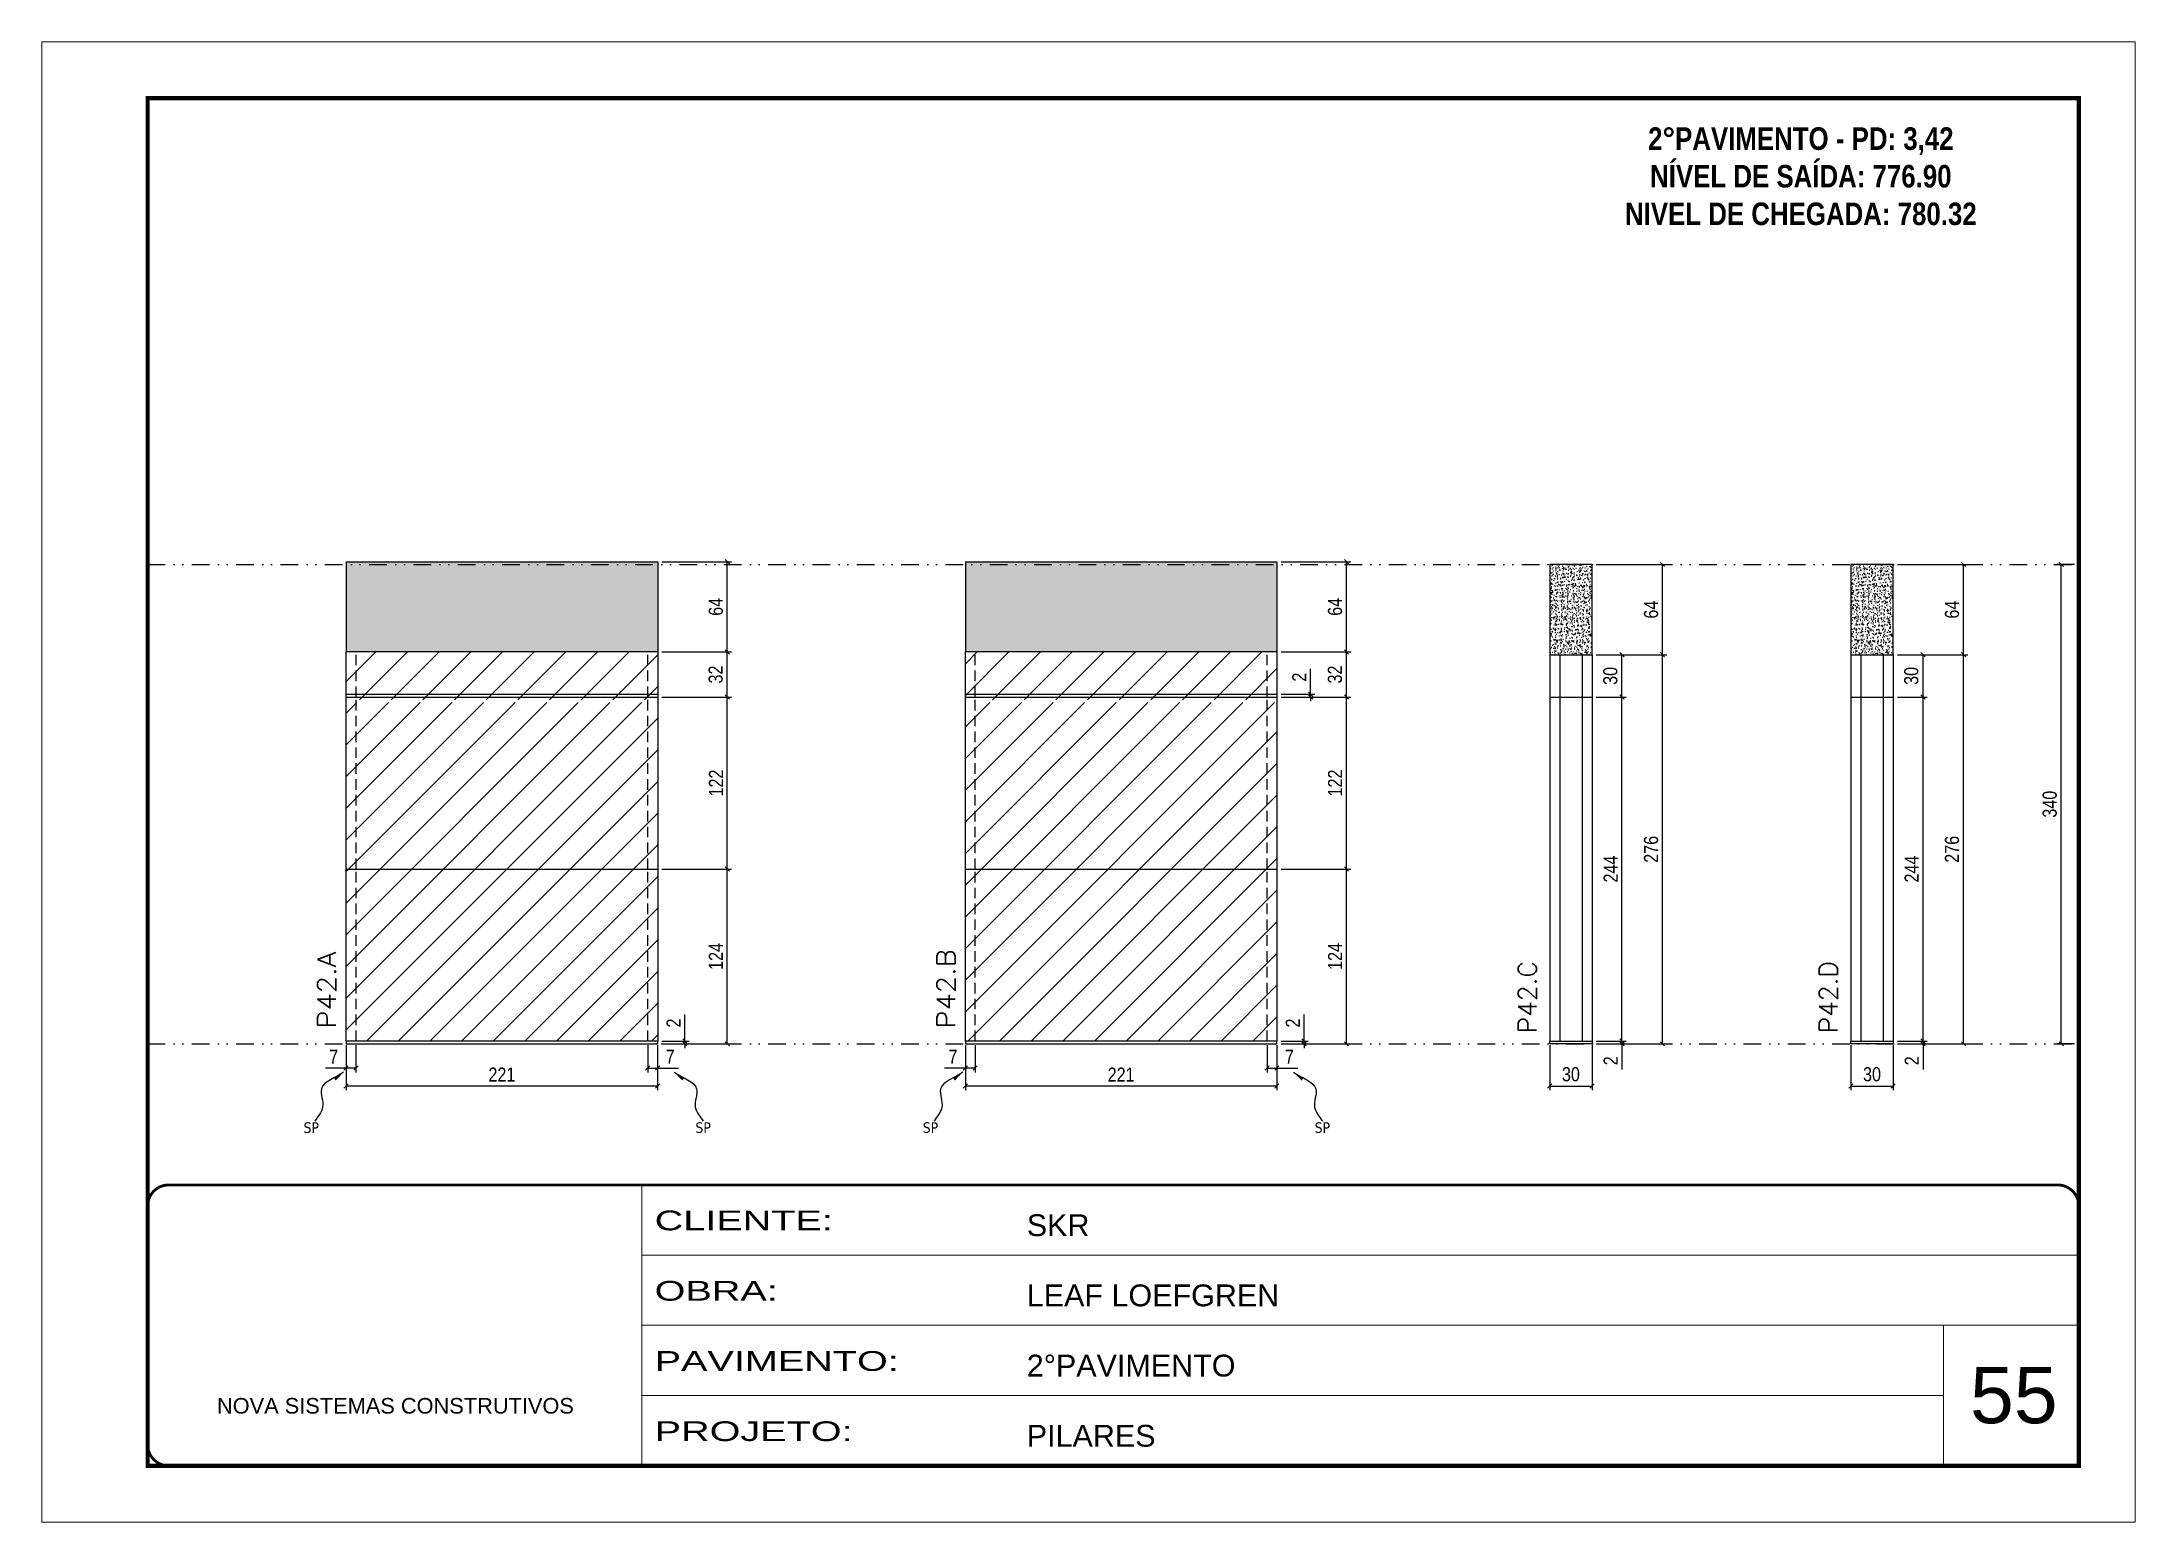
# Model space of a CAD drawing. Extents: x 14400 to 27878, y -21631 to 6985.
# Drawn here: x 17583 to 19068, y -8997 to -7947 of the extents above; entities that cross this region are included whole.
import ezdxf

# ---------------------------------------------------------------- set-up
doc = ezdxf.new("R2010")
doc.units = 0
for name, pattern in [('CONTINUO', [0]), ('DASHED', [0.75, 0.5, -0.25]), ('DIVIDE2', [0.625, 0.25, -0.125, 0, -0.125, 0, -0.125]), ('HIDDEN', [0.375, 0.25, -0.125])]:
    doc.linetypes.add(name, pattern=pattern)
for name, color, linetype, lineweight in [('CARIMBO', 255, 'Continuous', 9), ('Folhas', 255, 'Continuous', 9), ('Hachura', 251, 'Continuous', 9), ('SARRAFO DE PRESSAO', 251, 'DASHED', 9), ('Texto Seção', 7, 'Continuous', 15)]:
    doc.layers.add(name, color=color, linetype=linetype, lineweight=lineweight)
for name, color, linetype in [('COTA', 241, 'Continuous'), ('NOMENCLATURA', 7, 'Continuous'), ('Nível', 160, 'Continuous'), ('Painéis', 200, 'Continuous'), ('SARR_2.2x7', 40, 'Continuous'), ('Sarrafo de Pressão', 42, 'HIDDEN'), ('texto', 7, 'Continuous')]:
    doc.layers.add(name, color=color, linetype=linetype)
doc.styles.add('ARIAL', font='arial.ttf')
doc.styles.add('COTA TECNICA', font='techl___.ttf', dxfattribs={"height": 10})
doc.styles.add('COTA TECNICA-50', font='techl___.ttf', dxfattribs={"height": 10})
doc.styles.add('REGUA-120', font='ROMANS.shx', dxfattribs={"height": 15})
doc.styles.add('ROMANC', font='techb___.ttf', dxfattribs={"height": 2.5})
doc.styles.get("Standard").update_dxf_attribs({"font": 'arial.ttf'})
doc.styles.add('Tecnologia', font='')
doc.styles.get('Tecnologia').set_extended_font_data('Forgotten Futurist')
doc.dimstyles.new('COTA PAINEL-50', dxfattribs={"dimtxt": 10, "dimasz": 3, "dimexe": 3, "dimexo": 3, "dimgap": 3, "dimtad": 1, "dimdec": 1, "dimzin": 12, "dimdsep": 46, "dimtxsty": 'COTA TECNICA-50', "dimblk1": 'OBLIQUE', "dimblk2": 'OBLIQUE', "dimsah": 1, "dimcen": 0.9, "dimclrd": 4, "dimclre": 4, "dimclrt": 240, "dimadec": 1, "dimazin": 3, "dimtfac": 1, "dimtdec": 1, "dimtmove": 0, "dimatfit": 3, "dimfxl": 1, "dimtolj": 1, "dimtzin": 12, "dimarcsym": 0})
doc.dimstyles.new('PAINEL', dxfattribs={"dimtxt": 10, "dimasz": 3, "dimexe": 3, "dimexo": 3, "dimgap": 3, "dimtad": 1, "dimdec": 1, "dimzin": 12, "dimdsep": 46, "dimtxsty": 'COTA TECNICA', "dimblk1": 'OBLIQUE', "dimblk2": 'OBLIQUE', "dimsah": 1, "dimcen": 0.9, "dimclrd": 4, "dimclre": 4, "dimclrt": 240, "dimadec": 1, "dimazin": 3, "dimtfac": 1, "dimtdec": 1, "dimtmove": 0, "dimatfit": 3, "dimfxl": 1, "dimtolj": 1, "dimtzin": 12, "dimarcsym": 0})
doc.dimstyles.get("Standard").update_dxf_attribs({"dimtxt": 0.18, "dimasz": 0.18, "dimexe": 0.18, "dimexo": 0.0625, "dimgap": 0.09, "dimtad": 0, "dimtih": 1, "dimtoh": 1, "dimdec": 4, "dimzin": 0, "dimdsep": 46, "dimtxsty": 'Standard', "dimcen": 0.09, "dimadec": 0, "dimazin": 0, "dimtfac": 1, "dimtdec": 4, "dimtofl": 0, "dimtmove": 0, "dimatfit": 3, "dimfxl": 1, "dimtolj": 1, "dimtzin": 0, "dimarcsym": 0})

msp = doc.modelspace()

# ---------------------------------------------------------------- texts
at = {"layer": 'CARIMBO', "style": 'ARIAL'}
msp.add_text('55', height=40, dxfattribs=at).set_placement((18951.33, -8926.61))
at = {"layer": 'NOMENCLATURA', "color": 2, "insert": (18831.31, -7980.69), "char_height": 16, "attachment_point": 2, "style": 'ROMANC'}
msp.add_mtext_dynamic_manual_height_columns('\\P2°PAVIMENTO - PD: 3,42\\PNÍVEL DE SAÍDA: 776.90\\PNIVEL DE CHEGADA: 780.32', width=432.3511, gutter_width=1, heights=[0], dxfattribs=at)
at = {"layer": 'texto', "color": 0, "char_height": 7.5, "attachment_point": 5}
for insert in [(17774.57, -8716.96), (18052.59, -8716.96), (18213.85, -8716.96), (18491.88, -8716.96)]:
    msp.add_mtext('{\\fTahoma|b0|i0|c0|p34;\\C4;SP}', dxfattribs=dict(at, insert=insert))
at = {"layer": 'Texto Seção', "style": 'REGUA-120', "width": 1.1}
for s, p in [('P42.A', (17792.1, -8646.7)), ('P42.B', (18231.38, -8646.7))]:
    msp.add_text(s, height=13, rotation=90, dxfattribs=at).set_placement(p)
at = {"layer": 'Texto Seção', "char_height": 13, "width": 370.6998, "attachment_point": 7, "rotation": 90, "style": 'REGUA-120'}
for s, insert in [('P42.C', (18643.8, -8650.05)), ('P42.D', (18857.31, -8650.05))]:
    msp.add_mtext(s, dxfattribs=dict(at, insert=insert))

# ---------------------------------------------------------------- blocks, each defined once
blk = doc.blocks.new('9999999999')
at = {"color": 30, "linetype": 'CONTINUO'}
for p, q in [((98564.6, 34230.2), (98564.6, 34429.4)), ((98564.6, 34379.6), (99584, 34379.6)), ((98564.6, 34329.8), (99488, 34329.8)), ((99584, 34329.8), (99488, 34329.8)), ((99488, 34329.8), (99488, 34230.2)), ((98564.6, 34280), (99488, 34280))]:
    blk.add_line(p, q, dxfattribs=at)
at = {"color": 30, "linetype": 'CONTINUO', "const_width": 2}
blk.add_lwpolyline([(99584, 34230.2), (99584, 34414.4, 0.414214), (99569, 34429.4), (98229, 34429.4, 0.414214), (98214, 34414.4), (98214, 34245.2, 0.414214), (98229, 34230.2), (99584, 34230.2)], format="xyb", dxfattribs=at)
at = {"layer": 'Folhas'}
blk.add_lwpolyline([(98139, 34190.2), (99624, 34190.2), (99624, 35240.2), (98139, 35240.2)], close=True, dxfattribs=at)
at = {"layer": 'Folhas', "color": 30, "const_width": 3}
blk.add_lwpolyline([(98214, 34230.2), (99584, 34230.2), (99584, 35200.2), (98214, 35200.2)], close=True, dxfattribs=at)
at = {"color": 7, "linetype": 'Continuous', "ltscale": 5, "style": 'ARIAL'}
for s, height, p in [('SKR', 15.48, (98837.7, 34393.1)), ('LEAF LOEFGREN', 15.483, (98837.7, 34343.3)), ('2°PAVIMENTO', 15.483, (98837.7, 34293.5)), ('NOVA SISTEMAS CONSTRUTIVOS', 11.059, (98263.2, 34267.2)), ('PILARES', 15.48, (98837.7, 34243.7))]:
    blk.add_text(s, height=height, dxfattribs=at).set_placement(p)
at = {"layer": 'Folhas', "color": 7, "style": 'Tecnologia', "width": 1.5}
for s, p in [('CLIENTE:', (98573.7, 34397.2)), ('OBRA:', (98573.7, 34347.3)), ('PAVIMENTO:', (98573.7, 34297.5)), ('PROJETO:', (98573.7, 34247.7))]:
    blk.add_text(s, height=14, dxfattribs=at).set_placement(p)
blk = doc.blocks.new('_Oblique')
at = {"color": 0, "linetype": 'ByBlock', "lineweight": -2}
blk.add_line((-0.5, -0.5), (0.5, 0.5), dxfattribs=at)
blk = doc.blocks.new('*D2221')
at = {"layer": 'COTA', "color": 4, "lineweight": -2, "transparency": 16777216}
for p, q in [((19025.5, -8317.5), (19013.1, -8317.5)), ((19016.1, -8657.5), (19016.1, -8317.5)), ((19025.5, -8657.5), (19013.1, -8657.5))]:
    blk.add_line(p, q, dxfattribs=at)
at = {"layer": 'Defpoints', "color": 0, "transparency": 16777216}
for p in [(19016.1, -8317.5), (19028.5, -8317.5), (19028.5, -8657.5)]:
    blk.add_point(p, dxfattribs=at)
at = {"layer": 'COTA', "color": 4, "lineweight": -2, "transparency": 16777216, "xscale": 3, "yscale": 3, "zscale": 3}
for p, rotation in [((19016.1, -8317.5), 90), ((19016.1, -8657.5), 270)]:
    blk.add_blockref('_Oblique', p, dxfattribs=dict(at, rotation=rotation))
at = {"layer": 'COTA', "color": 240, "transparency": 16777216, "insert": (19007.9, -8487.5), "char_height": 10, "attachment_point": 5, "rotation": 90, "style": 'COTA TECNICA'}
blk.add_mtext('\\A1;340', dxfattribs=at)
blk = doc.blocks.new('*D2213')
at = {"layer": 'COTA', "color": 4, "lineweight": -2, "transparency": 16777216}
for p, q in [((18653.2, -8658.5), (18653.2, -8690.4)), ((18683.2, -8658.5), (18683.2, -8690.4)), ((18653.2, -8687.4), (18683.2, -8687.4))]:
    blk.add_line(p, q, dxfattribs=at)
at = {"layer": 'Defpoints', "color": 0, "transparency": 16777216}
for p in [(18653.2, -8655.5), (18683.2, -8655.5), (18683.2, -8687.4)]:
    blk.add_point(p, dxfattribs=at)
at = {"layer": 'COTA', "color": 4, "lineweight": -2, "transparency": 16777216, "xscale": 3, "yscale": 3, "zscale": 3, "rotation": 180}
blk.add_blockref('_Oblique', (18653.2, -8687.4), dxfattribs=at)
at = {"layer": 'COTA', "color": 4, "lineweight": -2, "transparency": 16777216, "xscale": 3, "yscale": 3, "zscale": 3}
blk.add_blockref('_Oblique', (18683.2, -8687.4), dxfattribs=at)
at = {"layer": 'COTA', "color": 240, "transparency": 16777216, "insert": (18668.2, -8679.1), "char_height": 10, "attachment_point": 5, "style": 'COTA TECNICA'}
blk.add_mtext('\\A1;30', dxfattribs=at)
blk = doc.blocks.new('*D2214')
at = {"layer": 'COTA', "color": 4, "lineweight": -2, "transparency": 16777216}
for p, q in [((18686.2, -8655.5), (18707.4, -8655.5)), ((18686.2, -8657.5), (18707.4, -8657.5)), ((18704.4, -8655.5), (18704.4, -8652.5)), ((18704.4, -8655.5), (18704.4, -8657.5)), ((18704.4, -8657.5), (18704.4, -8675.6))]:
    blk.add_line(p, q, dxfattribs=at)
at = {"layer": 'Defpoints', "color": 0, "transparency": 16777216}
for p in [(18683.2, -8655.5), (18683.2, -8657.5), (18704.4, -8655.5)]:
    blk.add_point(p, dxfattribs=at)
at = {"layer": 'COTA', "color": 4, "lineweight": -2, "transparency": 16777216, "xscale": 3, "yscale": 3, "zscale": 3}
for p, rotation in [((18704.4, -8655.5), 270), ((18704.4, -8657.5), 90)]:
    blk.add_blockref('_Oblique', p, dxfattribs=dict(at, rotation=rotation))
at = {"layer": 'COTA', "color": 240, "transparency": 16777216, "insert": (18696.4, -8669.5), "char_height": 10, "attachment_point": 5, "rotation": 90, "style": 'COTA TECNICA-50'}
blk.add_mtext('\\A1;2', dxfattribs=at)
blk = doc.blocks.new('*D2215')
at = {"layer": 'COTA', "color": 4, "lineweight": -2, "transparency": 16777216}
for p, q in [((18686.2, -8381.5), (18736.2, -8381.5)), ((18733.2, -8657.5), (18733.2, -8381.5)), ((18686.2, -8657.5), (18736.2, -8657.5))]:
    blk.add_line(p, q, dxfattribs=at)
at = {"layer": 'Defpoints', "color": 0, "transparency": 16777216}
for p in [(18683.2, -8381.5), (18733.2, -8381.5), (18683.2, -8657.5)]:
    blk.add_point(p, dxfattribs=at)
at = {"layer": 'COTA', "color": 4, "lineweight": -2, "transparency": 16777216, "xscale": 3, "yscale": 3, "zscale": 3}
for p, rotation in [((18733.2, -8381.5), 90), ((18733.2, -8657.5), 270)]:
    blk.add_blockref('_Oblique', p, dxfattribs=dict(at, rotation=rotation))
at = {"layer": 'COTA', "color": 240, "transparency": 16777216, "insert": (18725.1, -8519.5), "char_height": 10, "attachment_point": 5, "rotation": 90, "style": 'COTA TECNICA-50'}
blk.add_mtext('\\A1;276', dxfattribs=at)
blk = doc.blocks.new('*D2216')
at = {"layer": 'COTA', "color": 4, "lineweight": -2, "transparency": 16777216}
for p, q in [((18686.2, -8317.5), (18736.2, -8317.5)), ((18733.2, -8381.5), (18733.2, -8317.5)), ((18686.2, -8381.5), (18736.2, -8381.5))]:
    blk.add_line(p, q, dxfattribs=at)
at = {"layer": 'Defpoints', "color": 0, "transparency": 16777216}
for p in [(18683.2, -8317.5), (18733.2, -8317.5), (18683.2, -8381.5)]:
    blk.add_point(p, dxfattribs=at)
at = {"layer": 'COTA', "color": 4, "lineweight": -2, "transparency": 16777216, "xscale": 3, "yscale": 3, "zscale": 3}
for p, rotation in [((18733.2, -8317.5), 90), ((18733.2, -8381.5), 270)]:
    blk.add_blockref('_Oblique', p, dxfattribs=dict(at, rotation=rotation))
at = {"layer": 'COTA', "color": 240, "transparency": 16777216, "insert": (18725.1, -8349.5), "char_height": 10, "attachment_point": 5, "rotation": 90, "style": 'COTA TECNICA'}
blk.add_mtext('\\A1;64', dxfattribs=at)
blk = doc.blocks.new('*D2225')
at = {"layer": 'COTA', "color": 4, "lineweight": -2, "transparency": 16777216}
for p, q in [((18686.2, -8411.5), (18707.4, -8411.5)), ((18704.4, -8655.5), (18704.4, -8411.5)), ((18686.2, -8655.5), (18707.4, -8655.5))]:
    blk.add_line(p, q, dxfattribs=at)
at = {"layer": 'Defpoints', "color": 0, "transparency": 16777216}
for p in [(18683.2, -8411.5), (18704.4, -8411.5), (18683.2, -8655.5)]:
    blk.add_point(p, dxfattribs=at)
at = {"layer": 'COTA', "color": 4, "lineweight": -2, "transparency": 16777216, "xscale": 3, "yscale": 3, "zscale": 3}
for p, rotation in [((18704.4, -8411.5), 90), ((18704.4, -8655.5), 270)]:
    blk.add_blockref('_Oblique', p, dxfattribs=dict(at, rotation=rotation))
at = {"layer": 'COTA', "color": 240, "transparency": 16777216, "insert": (18696.4, -8533.5), "char_height": 10, "attachment_point": 5, "rotation": 90, "style": 'COTA TECNICA'}
blk.add_mtext('\\A1;244', dxfattribs=at)
blk = doc.blocks.new('*D2222')
at = {"layer": 'COTA', "color": 4, "lineweight": -2, "transparency": 16777216}
for p, q in [((18686.2, -8381.5), (18707.4, -8381.5)), ((18704.4, -8411.5), (18704.4, -8381.5)), ((18686.2, -8411.5), (18707.4, -8411.5))]:
    blk.add_line(p, q, dxfattribs=at)
at = {"layer": 'Defpoints', "color": 0, "transparency": 16777216}
for p in [(18683.2, -8381.5), (18704.4, -8381.5), (18683.2, -8411.5)]:
    blk.add_point(p, dxfattribs=at)
at = {"layer": 'COTA', "color": 4, "lineweight": -2, "transparency": 16777216, "xscale": 3, "yscale": 3, "zscale": 3}
for p, rotation in [((18704.4, -8381.5), 90), ((18704.4, -8411.5), 270)]:
    blk.add_blockref('_Oblique', p, dxfattribs=dict(at, rotation=rotation))
at = {"layer": 'COTA', "color": 240, "transparency": 16777216, "insert": (18696.2, -8396.5), "char_height": 10, "attachment_point": 5, "rotation": 90, "style": 'COTA TECNICA'}
blk.add_mtext('\\A1;30', dxfattribs=at)
blk = doc.blocks.new('*D2217')
at = {"layer": 'COTA', "color": 4, "lineweight": -2, "transparency": 16777216}
for p, q in [((18866.8, -8658.5), (18866.8, -8690.4)), ((18896.8, -8658.5), (18896.8, -8690.4)), ((18866.8, -8687.4), (18896.8, -8687.4))]:
    blk.add_line(p, q, dxfattribs=at)
at = {"layer": 'Defpoints', "color": 0, "transparency": 16777216}
for p in [(18866.8, -8655.5), (18896.8, -8655.5), (18896.8, -8687.4)]:
    blk.add_point(p, dxfattribs=at)
at = {"layer": 'COTA', "color": 4, "lineweight": -2, "transparency": 16777216, "xscale": 3, "yscale": 3, "zscale": 3, "rotation": 180}
blk.add_blockref('_Oblique', (18866.8, -8687.4), dxfattribs=at)
at = {"layer": 'COTA', "color": 4, "lineweight": -2, "transparency": 16777216, "xscale": 3, "yscale": 3, "zscale": 3}
blk.add_blockref('_Oblique', (18896.8, -8687.4), dxfattribs=at)
at = {"layer": 'COTA', "color": 240, "transparency": 16777216, "insert": (18881.8, -8679.1), "char_height": 10, "attachment_point": 5, "style": 'COTA TECNICA'}
blk.add_mtext('\\A1;30', dxfattribs=at)
blk = doc.blocks.new('*D2218')
at = {"layer": 'COTA', "color": 4, "lineweight": -2, "transparency": 16777216}
for p, q in [((18899.8, -8655.5), (18921, -8655.5)), ((18899.8, -8657.5), (18921, -8657.5)), ((18918, -8655.5), (18918, -8652.5)), ((18918, -8655.5), (18918, -8657.5)), ((18918, -8657.5), (18918, -8675.6))]:
    blk.add_line(p, q, dxfattribs=at)
at = {"layer": 'Defpoints', "color": 0, "transparency": 16777216}
for p in [(18896.8, -8655.5), (18896.8, -8657.5), (18918, -8655.5)]:
    blk.add_point(p, dxfattribs=at)
at = {"layer": 'COTA', "color": 4, "lineweight": -2, "transparency": 16777216, "xscale": 3, "yscale": 3, "zscale": 3}
for p, rotation in [((18918, -8655.5), 270), ((18918, -8657.5), 90)]:
    blk.add_blockref('_Oblique', p, dxfattribs=dict(at, rotation=rotation))
at = {"layer": 'COTA', "color": 240, "transparency": 16777216, "insert": (18910, -8669.5), "char_height": 10, "attachment_point": 5, "rotation": 90, "style": 'COTA TECNICA-50'}
blk.add_mtext('\\A1;2', dxfattribs=at)
blk = doc.blocks.new('*D2219')
at = {"layer": 'COTA', "color": 4, "lineweight": -2, "transparency": 16777216}
for p, q in [((18899.8, -8381.5), (18949.8, -8381.5)), ((18946.8, -8657.5), (18946.8, -8381.5)), ((18899.8, -8657.5), (18949.8, -8657.5))]:
    blk.add_line(p, q, dxfattribs=at)
at = {"layer": 'Defpoints', "color": 0, "transparency": 16777216}
for p in [(18896.8, -8381.5), (18946.8, -8381.5), (18896.8, -8657.5)]:
    blk.add_point(p, dxfattribs=at)
at = {"layer": 'COTA', "color": 4, "lineweight": -2, "transparency": 16777216, "xscale": 3, "yscale": 3, "zscale": 3}
for p, rotation in [((18946.8, -8381.5), 90), ((18946.8, -8657.5), 270)]:
    blk.add_blockref('_Oblique', p, dxfattribs=dict(at, rotation=rotation))
at = {"layer": 'COTA', "color": 240, "transparency": 16777216, "insert": (18938.6, -8519.5), "char_height": 10, "attachment_point": 5, "rotation": 90, "style": 'COTA TECNICA-50'}
blk.add_mtext('\\A1;276', dxfattribs=at)
blk = doc.blocks.new('*D2220')
at = {"layer": 'COTA', "color": 4, "lineweight": -2, "transparency": 16777216}
for p, q in [((18899.8, -8317.5), (18949.8, -8317.5)), ((18946.8, -8381.5), (18946.8, -8317.5)), ((18899.8, -8381.5), (18949.8, -8381.5))]:
    blk.add_line(p, q, dxfattribs=at)
at = {"layer": 'Defpoints', "color": 0, "transparency": 16777216}
for p in [(18896.8, -8317.5), (18946.8, -8317.5), (18896.8, -8381.5)]:
    blk.add_point(p, dxfattribs=at)
at = {"layer": 'COTA', "color": 4, "lineweight": -2, "transparency": 16777216, "xscale": 3, "yscale": 3, "zscale": 3}
for p, rotation in [((18946.8, -8317.5), 90), ((18946.8, -8381.5), 270)]:
    blk.add_blockref('_Oblique', p, dxfattribs=dict(at, rotation=rotation))
at = {"layer": 'COTA', "color": 240, "transparency": 16777216, "insert": (18938.6, -8349.5), "char_height": 10, "attachment_point": 5, "rotation": 90, "style": 'COTA TECNICA'}
blk.add_mtext('\\A1;64', dxfattribs=at)
blk = doc.blocks.new('*D2223')
at = {"layer": 'COTA', "color": 4, "lineweight": -2, "transparency": 16777216}
for p, q in [((18899.8, -8411.5), (18921, -8411.5)), ((18918, -8655.5), (18918, -8411.5)), ((18899.8, -8655.5), (18921, -8655.5))]:
    blk.add_line(p, q, dxfattribs=at)
at = {"layer": 'Defpoints', "color": 0, "transparency": 16777216}
for p in [(18896.8, -8411.5), (18918, -8411.5), (18896.8, -8655.5)]:
    blk.add_point(p, dxfattribs=at)
at = {"layer": 'COTA', "color": 4, "lineweight": -2, "transparency": 16777216, "xscale": 3, "yscale": 3, "zscale": 3}
for p, rotation in [((18918, -8411.5), 90), ((18918, -8655.5), 270)]:
    blk.add_blockref('_Oblique', p, dxfattribs=dict(at, rotation=rotation))
at = {"layer": 'COTA', "color": 240, "transparency": 16777216, "insert": (18909.9, -8533.5), "char_height": 10, "attachment_point": 5, "rotation": 90, "style": 'COTA TECNICA'}
blk.add_mtext('\\A1;244', dxfattribs=at)
blk = doc.blocks.new('*D2224')
at = {"layer": 'COTA', "color": 4, "lineweight": -2, "transparency": 16777216}
for p, q in [((18899.8, -8381.5), (18921, -8381.5)), ((18918, -8411.5), (18918, -8381.5)), ((18899.8, -8411.5), (18921, -8411.5))]:
    blk.add_line(p, q, dxfattribs=at)
at = {"layer": 'Defpoints', "color": 0, "transparency": 16777216}
for p in [(18896.8, -8381.5), (18918, -8381.5), (18896.8, -8411.5)]:
    blk.add_point(p, dxfattribs=at)
at = {"layer": 'COTA', "color": 4, "lineweight": -2, "transparency": 16777216, "xscale": 3, "yscale": 3, "zscale": 3}
for p, rotation in [((18918, -8381.5), 90), ((18918, -8411.5), 270)]:
    blk.add_blockref('_Oblique', p, dxfattribs=dict(at, rotation=rotation))
at = {"layer": 'COTA', "color": 240, "transparency": 16777216, "insert": (18909.7, -8396.5), "char_height": 10, "attachment_point": 5, "rotation": 90, "style": 'COTA TECNICA'}
blk.add_mtext('\\A1;30', dxfattribs=at)
blk = doc.blocks.new('*D2435')
at = {"layer": 'COTA', "color": 4, "lineweight": -2, "transparency": 16777216}
for p, q in [((17799.3, -8658.5), (17799.3, -8690.4)), ((18020.3, -8658.5), (18020.3, -8690.4)), ((18020.3, -8687.4), (17799.3, -8687.4))]:
    blk.add_line(p, q, dxfattribs=at)
at = {"layer": 'Defpoints', "color": 0, "transparency": 16777216}
for p in [(17799.3, -8655.5), (18020.3, -8655.5), (17799.3, -8687.4)]:
    blk.add_point(p, dxfattribs=at)
at = {"layer": 'COTA', "color": 4, "lineweight": -2, "transparency": 16777216, "xscale": 3, "yscale": 3, "zscale": 3, "rotation": 180}
blk.add_blockref('_Oblique', (17799.3, -8687.4), dxfattribs=at)
at = {"layer": 'COTA', "color": 4, "lineweight": -2, "transparency": 16777216, "xscale": 3, "yscale": 3, "zscale": 3}
blk.add_blockref('_Oblique', (18020.3, -8687.4), dxfattribs=at)
at = {"layer": 'COTA', "color": 240, "transparency": 16777216, "insert": (17909.8, -8679.3), "char_height": 10, "attachment_point": 5, "style": 'COTA TECNICA'}
blk.add_mtext('\\A1;221', dxfattribs=at)
blk = doc.blocks.new('*D2436')
at = {"layer": 'COTA', "color": 4, "lineweight": -2, "transparency": 16777216}
for p, q in [((18013.3, -8658.5), (18013.3, -8677.7)), ((18020.3, -8660.5), (18020.3, -8677.7)), ((18013.3, -8674.7), (18020.3, -8674.7)), ((18020.3, -8674.7), (18035.1, -8674.7))]:
    blk.add_line(p, q, dxfattribs=at)
at = {"layer": 'Defpoints', "color": 0, "transparency": 16777216}
for p in [(18013.3, -8655.5), (18020.3, -8657.5), (18020.3, -8674.7)]:
    blk.add_point(p, dxfattribs=at)
at = {"layer": 'COTA', "color": 4, "lineweight": -2, "transparency": 16777216, "xscale": 3, "yscale": 3, "zscale": 3, "rotation": 180}
blk.add_blockref('_Oblique', (18013.3, -8674.7), dxfattribs=at)
at = {"layer": 'COTA', "color": 4, "lineweight": -2, "transparency": 16777216, "xscale": 3, "yscale": 3, "zscale": 3}
blk.add_blockref('_Oblique', (18020.3, -8674.7), dxfattribs=at)
at = {"layer": 'COTA', "color": 240, "transparency": 16777216, "insert": (18029.2, -8666.6), "char_height": 10, "attachment_point": 5, "style": 'COTA TECNICA-50'}
blk.add_mtext('\\A1;7', dxfattribs=at)
blk = doc.blocks.new('*D2437')
at = {"layer": 'COTA', "color": 4, "lineweight": -2, "transparency": 16777216}
for p, q in [((17799.3, -8660.5), (17799.3, -8677.7)), ((17806.3, -8658.5), (17806.3, -8677.7)), ((17799.3, -8674.7), (17784.6, -8674.7)), ((17806.3, -8674.7), (17799.3, -8674.7))]:
    blk.add_line(p, q, dxfattribs=at)
at = {"layer": 'Defpoints', "color": 0, "transparency": 16777216}
for p in [(17799.3, -8657.5), (17806.3, -8655.5), (17799.3, -8674.7)]:
    blk.add_point(p, dxfattribs=at)
at = {"layer": 'COTA', "color": 4, "lineweight": -2, "transparency": 16777216, "xscale": 3, "yscale": 3, "zscale": 3, "rotation": 180}
blk.add_blockref('_Oblique', (17799.3, -8674.7), dxfattribs=at)
at = {"layer": 'COTA', "color": 4, "lineweight": -2, "transparency": 16777216, "xscale": 3, "yscale": 3, "zscale": 3}
blk.add_blockref('_Oblique', (17806.3, -8674.7), dxfattribs=at)
at = {"layer": 'COTA', "color": 240, "transparency": 16777216, "insert": (17790.5, -8666.6), "char_height": 10, "attachment_point": 5, "style": 'COTA TECNICA-50'}
blk.add_mtext('\\A1;7', dxfattribs=at)
blk = doc.blocks.new('*D2438')
at = {"layer": 'COTA', "color": 4, "lineweight": -2, "transparency": 16777216}
for p, q in [((18039.6, -8655.5), (18039.6, -8636.7)), ((18023.3, -8655.5), (18042.6, -8655.5)), ((18023.3, -8657.5), (18042.6, -8657.5)), ((18039.6, -8657.5), (18039.6, -8655.5)), ((18039.6, -8657.5), (18039.6, -8660.5))]:
    blk.add_line(p, q, dxfattribs=at)
at = {"layer": 'Defpoints', "color": 0, "transparency": 16777216}
for p in [(18020.3, -8655.5), (18020.3, -8657.5), (18039.6, -8657.5)]:
    blk.add_point(p, dxfattribs=at)
at = {"layer": 'COTA', "color": 4, "lineweight": -2, "transparency": 16777216, "xscale": 3, "yscale": 3, "zscale": 3}
for p, rotation in [((18039.6, -8655.5), 270), ((18039.6, -8657.5), 90)]:
    blk.add_blockref('_Oblique', p, dxfattribs=dict(at, rotation=rotation))
at = {"layer": 'COTA', "color": 240, "transparency": 16777216, "insert": (18031.6, -8642.7), "char_height": 10, "attachment_point": 5, "rotation": 90, "style": 'COTA TECNICA-50'}
blk.add_mtext('\\A1;2', dxfattribs=at)
blk = doc.blocks.new('*D2439')
at = {"layer": 'COTA', "color": 4, "linetype": 'ByBlock', "lineweight": -2, "transparency": 16777216}
for p, q in [((18023.3, -8533.5), (18072.7, -8533.5)), ((18069.7, -8657.5), (18069.7, -8533.5)), ((18023.3, -8657.5), (18072.7, -8657.5))]:
    blk.add_line(p, q, dxfattribs=at)
at = {"layer": 'Defpoints', "color": 0, "linetype": 'ByBlock', "transparency": 16777216}
for p in [(18020.3, -8533.5), (18069.7, -8533.5), (18020.3, -8657.5)]:
    blk.add_point(p, dxfattribs=at)
at = {"layer": 'COTA', "color": 4, "linetype": 'ByBlock', "lineweight": -2, "transparency": 16777216, "xscale": 3, "yscale": 3, "zscale": 3}
for p, rotation in [((18069.7, -8533.5), 90), ((18069.7, -8657.5), 270)]:
    blk.add_blockref('_Oblique', p, dxfattribs=dict(at, rotation=rotation))
at = {"layer": 'COTA', "color": 240, "linetype": 'ByBlock', "transparency": 16777216, "insert": (18061.6, -8595.5), "char_height": 10, "attachment_point": 5, "rotation": 90, "style": 'COTA TECNICA'}
blk.add_mtext('\\A1;124', dxfattribs=at)
blk = doc.blocks.new('*D2440')
at = {"layer": 'COTA', "color": 4, "linetype": 'ByBlock', "lineweight": -2, "transparency": 16777216}
for p, q in [((18023.3, -8533.5), (18072.7, -8533.5)), ((18069.7, -8657.5), (18069.7, -8533.5)), ((18023.3, -8657.5), (18072.7, -8657.5))]:
    blk.add_line(p, q, dxfattribs=at)
at = {"layer": 'Defpoints', "color": 0, "linetype": 'ByBlock', "transparency": 16777216}
for p in [(18020.3, -8533.5), (18069.7, -8533.5), (18020.3, -8657.5)]:
    blk.add_point(p, dxfattribs=at)
at = {"layer": 'COTA', "color": 4, "linetype": 'ByBlock', "lineweight": -2, "transparency": 16777216, "xscale": 3, "yscale": 3, "zscale": 3}
for p, rotation in [((18069.7, -8533.5), 90), ((18069.7, -8657.5), 270)]:
    blk.add_blockref('_Oblique', p, dxfattribs=dict(at, rotation=rotation))
at = {"layer": 'COTA', "color": 240, "linetype": 'ByBlock', "transparency": 16777216, "insert": (18061.6, -8595.5), "char_height": 10, "attachment_point": 5, "rotation": 90, "style": 'COTA TECNICA'}
blk.add_mtext('\\A1;124', dxfattribs=at)
blk = doc.blocks.new('*D2441')
at = {"layer": 'COTA', "color": 4, "lineweight": -2, "transparency": 16777216}
for p, q in [((18023.3, -8411.5), (18072.7, -8411.5)), ((18069.7, -8533.5), (18069.7, -8411.5)), ((18023.3, -8533.5), (18072.7, -8533.5))]:
    blk.add_line(p, q, dxfattribs=at)
at = {"layer": 'Defpoints', "color": 0, "transparency": 16777216}
for p in [(18020.3, -8411.5), (18069.7, -8411.5), (18020.3, -8533.5)]:
    blk.add_point(p, dxfattribs=at)
at = {"layer": 'COTA', "color": 4, "lineweight": -2, "transparency": 16777216, "xscale": 3, "yscale": 3, "zscale": 3}
for p, rotation in [((18069.7, -8411.5), 90), ((18069.7, -8533.5), 270)]:
    blk.add_blockref('_Oblique', p, dxfattribs=dict(at, rotation=rotation))
at = {"layer": 'COTA', "color": 240, "transparency": 16777216, "insert": (18061.7, -8472.5), "char_height": 10, "attachment_point": 5, "rotation": 90, "style": 'COTA TECNICA'}
blk.add_mtext('\\A1;122', dxfattribs=at)
blk = doc.blocks.new('*D2443')
at = {"layer": 'COTA', "color": 4, "lineweight": -2, "transparency": 16777216}
for p, q in [((18023.3, -8379.5), (18072.7, -8379.5)), ((18069.7, -8411.5), (18069.7, -8379.5)), ((18023.3, -8411.5), (18072.7, -8411.5))]:
    blk.add_line(p, q, dxfattribs=at)
at = {"layer": 'Defpoints', "color": 0, "transparency": 16777216}
for p in [(18020.3, -8379.5), (18069.7, -8379.5), (18020.3, -8411.5)]:
    blk.add_point(p, dxfattribs=at)
at = {"layer": 'COTA', "color": 4, "lineweight": -2, "transparency": 16777216, "xscale": 3, "yscale": 3, "zscale": 3}
for p, rotation in [((18069.7, -8379.5), 90), ((18069.7, -8411.5), 270)]:
    blk.add_blockref('_Oblique', p, dxfattribs=dict(at, rotation=rotation))
at = {"layer": 'COTA', "color": 240, "transparency": 16777216, "insert": (18061.5, -8395.5), "char_height": 10, "attachment_point": 5, "rotation": 90, "style": 'COTA TECNICA'}
blk.add_mtext('\\A1;32', dxfattribs=at)
blk = doc.blocks.new('*D2444')
at = {"layer": 'COTA', "color": 4, "lineweight": -2, "transparency": 16777216}
for p, q in [((18023.3, -8315.5), (18072.7, -8315.5)), ((18069.7, -8379.5), (18069.7, -8315.5)), ((18023.3, -8379.5), (18072.7, -8379.5))]:
    blk.add_line(p, q, dxfattribs=at)
at = {"layer": 'Defpoints', "color": 0, "transparency": 16777216}
for p in [(18020.3, -8315.5), (18069.7, -8315.5), (18020.3, -8379.5)]:
    blk.add_point(p, dxfattribs=at)
at = {"layer": 'COTA', "color": 4, "lineweight": -2, "transparency": 16777216, "xscale": 3, "yscale": 3, "zscale": 3}
for p, rotation in [((18069.7, -8315.5), 90), ((18069.7, -8379.5), 270)]:
    blk.add_blockref('_Oblique', p, dxfattribs=dict(at, rotation=rotation))
at = {"layer": 'COTA', "color": 240, "transparency": 16777216, "insert": (18061.6, -8347.5), "char_height": 10, "attachment_point": 5, "rotation": 90, "style": 'COTA TECNICA'}
blk.add_mtext('\\A1;64', dxfattribs=at)
blk = doc.blocks.new('*D2445')
at = {"layer": 'COTA', "color": 4, "lineweight": -2, "transparency": 16777216}
for p, q in [((18238.6, -8658.5), (18238.6, -8690.4)), ((18459.6, -8658.5), (18459.6, -8690.4)), ((18459.6, -8687.4), (18238.6, -8687.4))]:
    blk.add_line(p, q, dxfattribs=at)
at = {"layer": 'Defpoints', "color": 0, "transparency": 16777216}
for p in [(18238.6, -8655.5), (18459.6, -8655.5), (18238.6, -8687.4)]:
    blk.add_point(p, dxfattribs=at)
at = {"layer": 'COTA', "color": 4, "lineweight": -2, "transparency": 16777216, "xscale": 3, "yscale": 3, "zscale": 3, "rotation": 180}
blk.add_blockref('_Oblique', (18238.6, -8687.4), dxfattribs=at)
at = {"layer": 'COTA', "color": 4, "lineweight": -2, "transparency": 16777216, "xscale": 3, "yscale": 3, "zscale": 3}
blk.add_blockref('_Oblique', (18459.6, -8687.4), dxfattribs=at)
at = {"layer": 'COTA', "color": 240, "transparency": 16777216, "insert": (18349.1, -8679.3), "char_height": 10, "attachment_point": 5, "style": 'COTA TECNICA'}
blk.add_mtext('\\A1;221', dxfattribs=at)
blk = doc.blocks.new('*D2446')
at = {"layer": 'COTA', "color": 4, "lineweight": -2, "transparency": 16777216}
for p, q in [((18452.6, -8658.5), (18452.6, -8677.7)), ((18459.6, -8660.5), (18459.6, -8677.7)), ((18452.6, -8674.7), (18459.6, -8674.7)), ((18459.6, -8674.7), (18474.4, -8674.7))]:
    blk.add_line(p, q, dxfattribs=at)
at = {"layer": 'Defpoints', "color": 0, "transparency": 16777216}
for p in [(18452.6, -8655.5), (18459.6, -8657.5), (18459.6, -8674.7)]:
    blk.add_point(p, dxfattribs=at)
at = {"layer": 'COTA', "color": 4, "lineweight": -2, "transparency": 16777216, "xscale": 3, "yscale": 3, "zscale": 3, "rotation": 180}
blk.add_blockref('_Oblique', (18452.6, -8674.7), dxfattribs=at)
at = {"layer": 'COTA', "color": 4, "lineweight": -2, "transparency": 16777216, "xscale": 3, "yscale": 3, "zscale": 3}
blk.add_blockref('_Oblique', (18459.6, -8674.7), dxfattribs=at)
at = {"layer": 'COTA', "color": 240, "transparency": 16777216, "insert": (18468.5, -8666.6), "char_height": 10, "attachment_point": 5, "style": 'COTA TECNICA-50'}
blk.add_mtext('\\A1;7', dxfattribs=at)
blk = doc.blocks.new('*D2447')
at = {"layer": 'COTA', "color": 4, "lineweight": -2, "transparency": 16777216}
for p, q in [((18238.6, -8660.5), (18238.6, -8677.7)), ((18245.6, -8658.5), (18245.6, -8677.7)), ((18238.6, -8674.7), (18223.9, -8674.7)), ((18245.6, -8674.7), (18238.6, -8674.7))]:
    blk.add_line(p, q, dxfattribs=at)
at = {"layer": 'Defpoints', "color": 0, "transparency": 16777216}
for p in [(18238.6, -8657.5), (18245.6, -8655.5), (18238.6, -8674.7)]:
    blk.add_point(p, dxfattribs=at)
at = {"layer": 'COTA', "color": 4, "lineweight": -2, "transparency": 16777216, "xscale": 3, "yscale": 3, "zscale": 3, "rotation": 180}
blk.add_blockref('_Oblique', (18238.6, -8674.7), dxfattribs=at)
at = {"layer": 'COTA', "color": 4, "lineweight": -2, "transparency": 16777216, "xscale": 3, "yscale": 3, "zscale": 3}
blk.add_blockref('_Oblique', (18245.6, -8674.7), dxfattribs=at)
at = {"layer": 'COTA', "color": 240, "transparency": 16777216, "insert": (18229.8, -8666.6), "char_height": 10, "attachment_point": 5, "style": 'COTA TECNICA-50'}
blk.add_mtext('\\A1;7', dxfattribs=at)
blk = doc.blocks.new('*D2448')
at = {"layer": 'COTA', "color": 4, "lineweight": -2, "transparency": 16777216}
for p, q in [((18478.9, -8655.5), (18478.9, -8636.7)), ((18462.6, -8655.5), (18481.9, -8655.5)), ((18462.6, -8657.5), (18481.9, -8657.5)), ((18478.9, -8657.5), (18478.9, -8655.5)), ((18478.9, -8657.5), (18478.9, -8660.5))]:
    blk.add_line(p, q, dxfattribs=at)
at = {"layer": 'Defpoints', "color": 0, "transparency": 16777216}
for p in [(18459.6, -8655.5), (18459.6, -8657.5), (18478.9, -8657.5)]:
    blk.add_point(p, dxfattribs=at)
at = {"layer": 'COTA', "color": 4, "lineweight": -2, "transparency": 16777216, "xscale": 3, "yscale": 3, "zscale": 3}
for p, rotation in [((18478.9, -8655.5), 270), ((18478.9, -8657.5), 90)]:
    blk.add_blockref('_Oblique', p, dxfattribs=dict(at, rotation=rotation))
at = {"layer": 'COTA', "color": 240, "transparency": 16777216, "insert": (18470.9, -8642.7), "char_height": 10, "attachment_point": 5, "rotation": 90, "style": 'COTA TECNICA-50'}
blk.add_mtext('\\A1;2', dxfattribs=at)
blk = doc.blocks.new('*D2449')
at = {"layer": 'COTA', "color": 4, "linetype": 'ByBlock', "lineweight": -2, "transparency": 16777216}
for p, q in [((18462.6, -8533.5), (18512, -8533.5)), ((18509, -8657.5), (18509, -8533.5)), ((18462.6, -8657.5), (18512, -8657.5))]:
    blk.add_line(p, q, dxfattribs=at)
at = {"layer": 'Defpoints', "color": 0, "linetype": 'ByBlock', "transparency": 16777216}
for p in [(18459.6, -8533.5), (18509, -8533.5), (18459.6, -8657.5)]:
    blk.add_point(p, dxfattribs=at)
at = {"layer": 'COTA', "color": 4, "linetype": 'ByBlock', "lineweight": -2, "transparency": 16777216, "xscale": 3, "yscale": 3, "zscale": 3}
for p, rotation in [((18509, -8533.5), 90), ((18509, -8657.5), 270)]:
    blk.add_blockref('_Oblique', p, dxfattribs=dict(at, rotation=rotation))
at = {"layer": 'COTA', "color": 240, "linetype": 'ByBlock', "transparency": 16777216, "insert": (18500.9, -8595.5), "char_height": 10, "attachment_point": 5, "rotation": 90, "style": 'COTA TECNICA'}
blk.add_mtext('\\A1;124', dxfattribs=at)
blk = doc.blocks.new('*D2450')
at = {"layer": 'COTA', "color": 4, "linetype": 'ByBlock', "lineweight": -2, "transparency": 16777216}
for p, q in [((18462.6, -8533.5), (18512, -8533.5)), ((18509, -8657.5), (18509, -8533.5)), ((18462.6, -8657.5), (18512, -8657.5))]:
    blk.add_line(p, q, dxfattribs=at)
at = {"layer": 'Defpoints', "color": 0, "linetype": 'ByBlock', "transparency": 16777216}
for p in [(18459.6, -8533.5), (18509, -8533.5), (18459.6, -8657.5)]:
    blk.add_point(p, dxfattribs=at)
at = {"layer": 'COTA', "color": 4, "linetype": 'ByBlock', "lineweight": -2, "transparency": 16777216, "xscale": 3, "yscale": 3, "zscale": 3}
for p, rotation in [((18509, -8533.5), 90), ((18509, -8657.5), 270)]:
    blk.add_blockref('_Oblique', p, dxfattribs=dict(at, rotation=rotation))
at = {"layer": 'COTA', "color": 240, "linetype": 'ByBlock', "transparency": 16777216, "insert": (18500.9, -8595.5), "char_height": 10, "attachment_point": 5, "rotation": 90, "style": 'COTA TECNICA'}
blk.add_mtext('\\A1;124', dxfattribs=at)
blk = doc.blocks.new('*D2451')
at = {"layer": 'COTA', "color": 4, "lineweight": -2, "transparency": 16777216}
for p, q in [((18462.6, -8411.5), (18512, -8411.5)), ((18509, -8533.5), (18509, -8411.5)), ((18462.6, -8533.5), (18512, -8533.5))]:
    blk.add_line(p, q, dxfattribs=at)
at = {"layer": 'Defpoints', "color": 0, "transparency": 16777216}
for p in [(18459.6, -8411.5), (18509, -8411.5), (18459.6, -8533.5)]:
    blk.add_point(p, dxfattribs=at)
at = {"layer": 'COTA', "color": 4, "lineweight": -2, "transparency": 16777216, "xscale": 3, "yscale": 3, "zscale": 3}
for p, rotation in [((18509, -8411.5), 90), ((18509, -8533.5), 270)]:
    blk.add_blockref('_Oblique', p, dxfattribs=dict(at, rotation=rotation))
at = {"layer": 'COTA', "color": 240, "transparency": 16777216, "insert": (18500.9, -8472.5), "char_height": 10, "attachment_point": 5, "rotation": 90, "style": 'COTA TECNICA'}
blk.add_mtext('\\A1;122', dxfattribs=at)
blk = doc.blocks.new('*D2453')
at = {"layer": 'COTA', "color": 4, "lineweight": -2, "transparency": 16777216}
for p, q in [((18462.6, -8379.5), (18512, -8379.5)), ((18509, -8411.5), (18509, -8379.5)), ((18462.6, -8411.5), (18512, -8411.5))]:
    blk.add_line(p, q, dxfattribs=at)
at = {"layer": 'Defpoints', "color": 0, "transparency": 16777216}
for p in [(18459.6, -8379.5), (18509, -8379.5), (18459.6, -8411.5)]:
    blk.add_point(p, dxfattribs=at)
at = {"layer": 'COTA', "color": 4, "lineweight": -2, "transparency": 16777216, "xscale": 3, "yscale": 3, "zscale": 3}
for p, rotation in [((18509, -8379.5), 90), ((18509, -8411.5), 270)]:
    blk.add_blockref('_Oblique', p, dxfattribs=dict(at, rotation=rotation))
at = {"layer": 'COTA', "color": 240, "transparency": 16777216, "insert": (18500.8, -8395.5), "char_height": 10, "attachment_point": 5, "rotation": 90, "style": 'COTA TECNICA'}
blk.add_mtext('\\A1;32', dxfattribs=at)
blk = doc.blocks.new('*D2454')
at = {"layer": 'COTA', "color": 4, "lineweight": -2, "transparency": 16777216}
for p, q in [((18462.6, -8315.5), (18512, -8315.5)), ((18509, -8379.5), (18509, -8315.5)), ((18462.6, -8379.5), (18512, -8379.5))]:
    blk.add_line(p, q, dxfattribs=at)
at = {"layer": 'Defpoints', "color": 0, "transparency": 16777216}
for p in [(18459.6, -8315.5), (18509, -8315.5), (18459.6, -8379.5)]:
    blk.add_point(p, dxfattribs=at)
at = {"layer": 'COTA', "color": 4, "lineweight": -2, "transparency": 16777216, "xscale": 3, "yscale": 3, "zscale": 3}
for p, rotation in [((18509, -8315.5), 90), ((18509, -8379.5), 270)]:
    blk.add_blockref('_Oblique', p, dxfattribs=dict(at, rotation=rotation))
at = {"layer": 'COTA', "color": 240, "transparency": 16777216, "insert": (18500.9, -8347.5), "char_height": 10, "attachment_point": 5, "rotation": 90, "style": 'COTA TECNICA'}
blk.add_mtext('\\A1;64', dxfattribs=at)
blk = doc.blocks.new('*D2452')
at = {"layer": 'COTA', "color": 4, "lineweight": -2, "transparency": 16777216}
for p, q in [((18483.5, -8409.5), (18483.5, -8391.4)), ((18462.6, -8409.5), (18486.5, -8409.5)), ((18462.6, -8411.5), (18486.5, -8411.5)), ((18483.5, -8411.5), (18483.5, -8409.5)), ((18483.5, -8411.5), (18483.5, -8414.5))]:
    blk.add_line(p, q, dxfattribs=at)
at = {"layer": 'Defpoints', "color": 0, "transparency": 16777216}
for p in [(18459.6, -8409.5), (18459.6, -8411.5), (18483.5, -8409.5)]:
    blk.add_point(p, dxfattribs=at)
at = {"layer": 'COTA', "color": 4, "lineweight": -2, "transparency": 16777216, "xscale": 3, "yscale": 3, "zscale": 3}
for p, rotation in [((18483.5, -8409.5), 270), ((18483.5, -8411.5), 90)]:
    blk.add_blockref('_Oblique', p, dxfattribs=dict(at, rotation=rotation))
at = {"layer": 'COTA', "color": 240, "transparency": 16777216, "insert": (18475.5, -8397.4), "char_height": 10, "attachment_point": 5, "rotation": 90, "style": 'COTA TECNICA'}
blk.add_mtext('\\A1;2', dxfattribs=at)

# ---------------------------------------------------------------- dimensions: what is measured, and where the dimension line sits
at = {"layer": 'COTA'}
for base, p1, p2, angle, override, picture, middle in [((18069.71, -8315.47), (18020.35, -8379.47), (18020.35, -8315.47), 90, {"dimtmove": 1}, '*D2444', (18061.61, -8347.47)), ((18509, -8315.47), (18459.63, -8379.47), (18459.63, -8315.47), 90, {"dimtmove": 1}, '*D2454', (18500.9, -8347.47)), ((17799.35, -8687.36), (18020.35, -8655.47), (17799.35, -8655.47), 180, {"dimarcsym": 2}, '*D2435', (17909.85, -8679.3)), ((18238.63, -8687.36), (18459.63, -8655.47), (18238.63, -8655.47), 180, {"dimarcsym": 2}, '*D2445', (18349.13, -8679.3))]:
    dim = msp.add_linear_dim(base=base, p1=p1, p2=p2, angle=angle, dimstyle='PAINEL', override=override, dxfattribs=at)
    dim.commit()
    dim.dimension.update_dxf_attribs({"geometry": picture, "text_midpoint": middle})
for base, p1, p2, angle, dimstyle, picture, middle in [((18733.24, -8317.47), (18683.25, -8381.47), (18683.25, -8317.47), 90, 'PAINEL', '*D2216', (18725.13, -8349.47)), ((18946.75, -8317.47), (18896.76, -8381.47), (18896.76, -8317.47), 90, 'PAINEL', '*D2220', (18938.65, -8349.47)), ((19016.09, -8317.47), (19028.47, -8657.47), (19028.47, -8317.47), 90, 'PAINEL', '*D2221', (19007.87, -8487.47)), ((18069.71, -8379.47), (18020.35, -8411.47), (18020.35, -8379.47), 90, 'PAINEL', '*D2443', (18061.49, -8395.47)), ((18509, -8379.47), (18459.63, -8411.47), (18459.63, -8379.47), 90, 'PAINEL', '*D2453', (18500.78, -8395.47)), ((18733.24, -8381.47), (18683.25, -8657.47), (18683.25, -8381.47), 90, 'COTA PAINEL-50', '*D2215', (18725.13, -8519.47)), ((18704.44, -8381.47), (18683.25, -8411.47), (18683.25, -8381.47), 90, 'PAINEL', '*D2222', (18696.22, -8396.47)), ((18946.75, -8381.47), (18896.76, -8657.47), (18896.76, -8381.47), 90, 'COTA PAINEL-50', '*D2219', (18938.65, -8519.47)), ((18917.96, -8381.47), (18896.76, -8411.47), (18896.76, -8381.47), 90, 'PAINEL', '*D2224', (18909.74, -8396.47)), ((18483.49, -8409.47), (18459.63, -8411.47), (18459.63, -8409.47), 90, 'PAINEL', '*D2452', (18475.49, -8397.41)), ((18069.71, -8411.47), (18020.35, -8533.47), (18020.35, -8411.47), 90, 'PAINEL', '*D2441', (18061.66, -8472.47)), ((18509, -8411.47), (18459.63, -8533.47), (18459.63, -8411.47), 90, 'PAINEL', '*D2451', (18500.94, -8472.47)), ((18704.44, -8411.47), (18683.25, -8655.47), (18683.25, -8411.47), 90, 'PAINEL', '*D2225', (18696.37, -8533.47)), ((18917.96, -8411.47), (18896.76, -8655.47), (18896.76, -8411.47), 90, 'PAINEL', '*D2223', (18909.88, -8533.47)), ((17799.35, -8674.71), (17806.35, -8655.47), (17799.35, -8657.47), 180, 'COTA PAINEL-50', '*D2437', (17790.48, -8666.63)), ((18238.63, -8674.71), (18245.63, -8655.47), (18238.63, -8657.47), 180, 'COTA PAINEL-50', '*D2447', (18229.77, -8666.63))]:
    dim = msp.add_linear_dim(base=base, p1=p1, p2=p2, angle=angle, dimstyle=dimstyle, dxfattribs=at)
    dim.commit()
    dim.dimension.update_dxf_attribs({"geometry": picture, "text_midpoint": middle})
at = {"layer": 'COTA', "linetype": 'ByBlock'}
for p1, p2, picture, middle in [((18020.35, -8657.47), (18020.35, -8533.47), '*D2439', (18061.64, -8595.47)), ((18020.35, -8657.47), (18020.35, -8533.47), '*D2440', (18061.64, -8595.47)), ((18459.63, -8657.47), (18459.63, -8533.47), '*D2449', (18500.93, -8595.47)), ((18459.63, -8657.47), (18459.63, -8533.47), '*D2450', (18500.93, -8595.47))]:
    dim = msp.add_aligned_dim(p1=p1, p2=p2, distance=-49.37, dimstyle='PAINEL', dxfattribs=at)
    dim.commit()
    dim.dimension.update_dxf_attribs({"geometry": picture, "text_midpoint": middle})
at = {"layer": 'COTA'}
for base, p1, p2, picture, middle in [((18039.6, -8657.47), (18020.35, -8655.47), (18020.35, -8657.47), '*D2438', (18039.6, -8642.72)), ((18478.89, -8657.47), (18459.63, -8655.47), (18459.63, -8657.47), '*D2448', (18478.89, -8642.72)), ((18704.44, -8655.47), (18683.25, -8657.47), (18683.25, -8655.47), '*D2214', (18704.44, -8669.52)), ((18917.96, -8655.47), (18896.76, -8657.47), (18896.76, -8655.47), '*D2218', (18917.96, -8669.52))]:
    dim = msp.add_linear_dim(base=base, p1=p1, p2=p2, angle=90, dimstyle='COTA PAINEL-50', dxfattribs=at)
    dim.commit()
    dim.dimension.update_dxf_attribs({"geometry": picture, "text_midpoint": middle, "dimtype": 160})
for base, p1, p2, picture, middle in [((18020.35, -8674.71), (18013.35, -8655.47), (18020.35, -8657.47), '*D2436', (18029.21, -8666.63)), ((18459.63, -8674.71), (18452.63, -8655.47), (18459.63, -8657.47), '*D2446', (18468.5, -8666.63))]:
    dim = msp.add_linear_dim(base=base, p1=p1, p2=p2, dimstyle='COTA PAINEL-50', dxfattribs=at)
    dim.commit()
    dim.dimension.update_dxf_attribs({"geometry": picture, "text_midpoint": middle})
for base, p1, p2, picture, middle in [((18683.25, -8687.36), (18653.25, -8655.47), (18683.25, -8655.47), '*D2213', (18668.25, -8679.14)), ((18896.76, -8687.36), (18866.76, -8655.47), (18896.76, -8655.47), '*D2217', (18881.76, -8679.14))]:
    dim = msp.add_linear_dim(base=base, p1=p1, p2=p2, dimstyle='PAINEL', override={"dimarcsym": 2}, dxfattribs=at)
    dim.commit()
    dim.dimension.update_dxf_attribs({"geometry": picture, "text_midpoint": middle})

# ---------------------------------------------------------------- hatches: boundary and pattern name
at = {"layer": 'COTA'}
h = msp.add_hatch(dxfattribs=at)
h.set_pattern_fill('AR-CONC', color=256, scale=0.03)
h.set_pattern_definition([(50, (-1994.6746, -3445.7253), (5.4655401, -0.4781726), [0.5715, -6.2865]), (355, (-1994.6746, -3445.7253), (-1.0573026, 5.7317054), [0.4572, -5.0292175]), (100.451445, (-1994.219, -3445.765), (4.4082374, 5.2535326), [0.4857003, -5.3427073]), (46.1842, (-1994.6746, -3444.201), (8.1323712, -1.2612698), [0.85725, -9.42975]), (96.635558, (-1993.997, -3444.3064), (7.122124, 7.4227837), [0.7285507, -8.0140682]), (351.18415, (-1994.675, -3444.201), (7.122124, 7.4227837), [0.685799, -7.543792]), (21, (-1993.9126, -3444.5823), (4.5484317, -3.0679559), [0.5715, -6.2865]), (326, (-1993.9126, -3444.5823), (1.8540609, 5.525639), [0.4572, -5.0292]), (71.451445, (-1993.5336, -3444.838), (6.4024926, 2.457683), [0.4857003, -5.3426981]), (37.5, (-1994.6746, -3445.7253), (0.0926581, 2.53665117), [0, -4.96824, 0, -5.1054, 0, -5.04825]), (7.5, (-1994.6746, -3445.7253), (2.00458988, 3.00541724), [0, -2.91084, 0, -4.85394, 0, -1.92405]), (327.5, (-1996.3739, -3445.7253), (4.06771786, -0.17186232), [0, -1.905, 0, -5.9436, 0, -7.8867]), (317.5, (-1997.136, -3445.7253), (4.44387544, 0.76279473), [0, -2.4765, 0, -3.94716, 0, -5.6007])])
h.paths.add_polyline_path([(18020.35, -8315.47), (17799.35, -8315.47), (17799.35, -8379.47), (18020.35, -8379.47)])
h = msp.add_hatch(dxfattribs=at)
h.set_pattern_fill('AR-CONC', color=256, scale=0.03)
h.set_pattern_definition([(50, (-1555.3887, -3445.7253), (5.4655401, -0.4781726), [0.5715, -6.2865]), (355, (-1555.3887, -3445.7253), (-1.0573026, 5.7317054), [0.4572, -5.0292175]), (100.451445, (-1554.933, -3445.765), (4.4082374, 5.2535326), [0.4857003, -5.3427073]), (46.1842, (-1555.389, -3444.201), (8.1323712, -1.2612698), [0.85725, -9.42975]), (96.635558, (-1554.711, -3444.3064), (7.122124, 7.4227837), [0.7285507, -8.0140682]), (351.18415, (-1555.389, -3444.201), (7.122124, 7.4227837), [0.685799, -7.543792]), (21, (-1554.6267, -3444.5823), (4.5484317, -3.0679559), [0.5715, -6.2865]), (326, (-1554.6267, -3444.5823), (1.8540609, 5.525639), [0.4572, -5.0292]), (71.451445, (-1554.2477, -3444.838), (6.4024926, 2.457683), [0.4857003, -5.3426981]), (37.5, (-1555.3887, -3445.7253), (0.0926581, 2.53665117), [0, -4.96824, 0, -5.1054, 0, -5.04825]), (7.5, (-1555.3887, -3445.7253), (2.00458988, 3.00541724), [0, -2.91084, 0, -4.85394, 0, -1.92405]), (327.5, (-1557.088, -3445.7253), (4.06771786, -0.17186232), [0, -1.905, 0, -5.9436, 0, -7.8867]), (317.5, (-1557.85, -3445.7253), (4.44387544, 0.76279473), [0, -2.4765, 0, -3.94716, 0, -5.6007])])
h.paths.add_polyline_path([(18459.63, -8315.47), (18238.63, -8315.47), (18238.63, -8379.47), (18459.63, -8379.47)])
h = msp.add_hatch(dxfattribs=at)
h.set_pattern_fill('AR-CONC', color=256, scale=0.03)
h.set_pattern_definition([(50, (-1580, -3205.7253), (5.4655401, -0.4781726), [0.5715, -6.2865]), (355, (-1580, -3205.7253), (-1.0573026, 5.7317054), [0.4572, -5.0292175]), (100.451445, (-1579.5445, -3205.765), (4.4082374, 5.2535326), [0.4857003, -5.3427073]), (46.1842, (-1580, -3204.201), (8.1323712, -1.2612698), [0.85725, -9.42975]), (96.635558, (-1579.322, -3204.3064), (7.122124, 7.4227837), [0.7285507, -8.0140682]), (351.18415, (-1580, -3204.201), (7.122124, 7.4227837), [0.685799, -7.543792]), (21, (-1579.238, -3204.5823), (4.5484317, -3.0679559), [0.5715, -6.2865]), (326, (-1579.238, -3204.5823), (1.8540609, 5.525639), [0.4572, -5.0292]), (71.451445, (-1578.859, -3204.838), (6.4024926, 2.457683), [0.4857003, -5.3426981]), (37.5, (-1580, -3205.7253), (0.0926581, 2.53665117), [0, -4.96824, 0, -5.1054, 0, -5.04825]), (7.5, (-1580, -3205.7253), (2.00458988, 3.00541724), [0, -2.91084, 0, -4.85394, 0, -1.92405]), (327.5, (-1581.6993, -3205.7253), (4.06771786, -0.17186232), [0, -1.905, 0, -5.9436, 0, -7.8867]), (317.5, (-1582.4613, -3205.7253), (4.44387544, 0.76279473), [0, -2.4765, 0, -3.94716, 0, -5.6007])])
h.paths.add_polyline_path([(18683.25, -8317.47), (18653.25, -8317.47), (18653.25, -8381.47), (18683.25, -8381.47)])
h = msp.add_hatch(dxfattribs=at)
h.set_pattern_fill('AR-CONC', color=256, scale=0.03)
h.set_pattern_definition([(50, (-1366.4846, -3205.7253), (5.4655401, -0.4781726), [0.5715, -6.2865]), (355, (-1366.4846, -3205.7253), (-1.0573026, 5.7317054), [0.4572, -5.0292175]), (100.451445, (-1366.029, -3205.765), (4.4082374, 5.2535326), [0.4857003, -5.3427073]), (46.1842, (-1366.4846, -3204.201), (8.1323712, -1.2612698), [0.85725, -9.42975]), (96.635558, (-1365.807, -3204.3064), (7.122124, 7.4227837), [0.7285507, -8.0140682]), (351.18415, (-1366.485, -3204.201), (7.122124, 7.4227837), [0.685799, -7.543792]), (21, (-1365.7226, -3204.5823), (4.5484317, -3.0679559), [0.5715, -6.2865]), (326, (-1365.7226, -3204.5823), (1.8540609, 5.525639), [0.4572, -5.0292]), (71.451445, (-1365.3435, -3204.838), (6.4024926, 2.457683), [0.4857003, -5.3426981]), (37.5, (-1366.4846, -3205.7253), (0.0926581, 2.53665117), [0, -4.96824, 0, -5.1054, 0, -5.04825]), (7.5, (-1366.4846, -3205.7253), (2.00458988, 3.00541724), [0, -2.91084, 0, -4.85394, 0, -1.92405]), (327.5, (-1368.1838, -3205.7253), (4.06771786, -0.17186232), [0, -1.905, 0, -5.9436, 0, -7.8867]), (317.5, (-1368.946, -3205.7253), (4.44387544, 0.76279473), [0, -2.4765, 0, -3.94716, 0, -5.6007])])
h.paths.add_polyline_path([(18896.76, -8317.47), (18866.76, -8317.47), (18866.76, -8381.47), (18896.76, -8381.47)])
at = {"layer": 'Hachura'}
h = msp.add_hatch(dxfattribs=at)
h.set_pattern_fill('ANSI31', color=256, scale=5)
h.paths.add_polyline_path([(18020.35, -8533.47), (17799.35, -8533.47), (17799.35, -8655.47), (18020.35, -8655.47)])
h.paths.add_polyline_path([(18020.35, -8415.47), (17799.35, -8415.47), (17799.35, -8533.47), (18020.35, -8533.47)])
h.paths.add_polyline_path([(18020.35, -8379.47), (17799.35, -8379.47), (17799.35, -8413.47), (18020.35, -8413.47)])
h.paths.add_polyline_path([(18459.63, -8379.47), (18238.63, -8379.47), (18238.63, -8413.47), (18459.63, -8413.47)])
h.paths.add_polyline_path([(18459.63, -8415.47), (18238.63, -8415.47), (18238.63, -8533.47), (18459.63, -8533.47)])
h.paths.add_polyline_path([(18459.63, -8533.47), (18238.63, -8533.47), (18238.63, -8655.47), (18459.63, -8655.47)])

# ---------------------------------------------------------------- linework, layer by layer
at = {"layer": 'COTA'}
for p, q in [((17799.35, -8315.47), (18020.35, -8315.47)), ((17799.35, -8315.47), (17799.35, -8379.47)), ((18020.35, -8315.47), (18020.35, -8379.47)), ((18238.63, -8315.47), (18459.63, -8315.47)), ((18238.63, -8315.47), (18238.63, -8379.47)), ((18459.63, -8315.47), (18459.63, -8379.47))]:
    msp.add_line(p, q, dxfattribs=at)
for points in [[(18653.25, -8381.47), (18683.25, -8381.47), (18683.25, -8317.47), (18653.25, -8317.47)], [(18866.76, -8381.47), (18896.76, -8381.47), (18896.76, -8317.47), (18866.76, -8317.47)]]:
    msp.add_lwpolyline(points, close=True, dxfattribs=at)
at = {"layer": 'Nível', "color": 4, "linetype": 'DIVIDE2', "ltscale": 50}
for p, q in [((17658.47, -8317.47), (19028.47, -8317.47)), ((17658.47, -8657.47), (19028.47, -8657.47))]:
    msp.add_line(p, q, dxfattribs=at)
at = {"layer": 'Painéis'}
for p, q in [((18020.35, -8379.47), (17799.35, -8379.47)), ((17799.35, -8655.47), (17799.35, -8379.47)), ((18020.35, -8379.47), (18020.35, -8655.47)), ((18459.63, -8379.47), (18238.63, -8379.47)), ((18238.63, -8655.47), (18238.63, -8379.47)), ((18459.63, -8379.47), (18459.63, -8655.47)), ((18653.25, -8381.47), (18653.25, -8655.47)), ((18653.25, -8381.47), (18683.25, -8381.47)), ((18653.25, -8381.47), (18683.25, -8381.47)), ((18683.25, -8381.47), (18683.25, -8655.47)), ((18866.76, -8381.47), (18866.76, -8655.47)), ((18866.76, -8381.47), (18896.76, -8381.47)), ((18866.76, -8381.47), (18896.76, -8381.47)), ((18896.76, -8381.47), (18896.76, -8655.47)), ((17799.35, -8409.47), (18020.35, -8409.47)), ((17799.35, -8411.47), (18020.35, -8411.47)), ((18238.63, -8409.47), (18459.63, -8409.47)), ((18238.63, -8411.47), (18459.63, -8411.47)), ((18653.25, -8411.47), (18683.25, -8411.47)), ((18866.76, -8411.47), (18896.76, -8411.47)), ((17799.35, -8533.47), (18020.35, -8533.47)), ((18238.63, -8533.47), (18459.63, -8533.47)), ((18653.25, -8655.47), (18683.25, -8655.47)), ((18653.25, -8655.47), (18683.25, -8655.47)), ((18653.25, -8657.47), (18653.25, -8655.47)), ((18683.25, -8657.47), (18653.25, -8657.47)), ((18683.25, -8655.47), (18683.25, -8657.47)), ((18866.76, -8655.47), (18896.76, -8655.47)), ((18866.76, -8655.47), (18896.76, -8655.47)), ((18866.76, -8657.47), (18866.76, -8655.47)), ((18896.76, -8657.47), (18866.76, -8657.47)), ((18896.76, -8655.47), (18896.76, -8657.47))]:
    msp.add_line(p, q, dxfattribs=at)
for points in [[(18020.35, -8655.47), (17799.35, -8655.47), (17799.35, -8657.47), (18020.35, -8657.47)], [(18459.63, -8655.47), (18238.63, -8655.47), (18238.63, -8657.47), (18459.63, -8657.47)]]:
    msp.add_lwpolyline(points, close=True, dxfattribs=at)
at = {"layer": 'SARR_2.2x7'}
for p, q in [((18660.25, -8381.47), (18660.25, -8655.47)), ((18676.25, -8381.47), (18676.25, -8655.47)), ((18873.76, -8381.47), (18873.76, -8655.47)), ((18889.76, -8381.47), (18889.76, -8655.47))]:
    msp.add_line(p, q, dxfattribs=at)
at = {"layer": 'Sarrafo de Pressão', "ltscale": 30}
for p, q in [((17806.35, -8411.47), (17806.35, -8379.47)), ((18013.35, -8411.47), (18013.35, -8379.47)), ((18245.63, -8411.47), (18245.63, -8379.47)), ((18452.63, -8411.47), (18452.63, -8379.47)), ((17806.35, -8533.47), (17806.35, -8411.47)), ((18013.35, -8533.47), (18013.35, -8411.47)), ((18245.63, -8533.47), (18245.63, -8411.47)), ((18452.63, -8533.47), (18452.63, -8411.47)), ((17806.35, -8655.47), (17806.35, -8533.47)), ((18013.35, -8655.47), (18013.35, -8533.47)), ((18245.63, -8655.47), (18245.63, -8533.47)), ((18452.63, -8655.47), (18452.63, -8533.47))]:
    msp.add_line(p, q, dxfattribs=at)

# ---------------------------------------------------------------- block references
at = {"layer": 'SARRAFO DE PRESSAO', "color": 6, "linetype": 'ByBlock'}
msp.add_blockref('9999999999', (-80555.51, -43186.95), dxfattribs=at)

msp.set_redraw_order([(e.dxf.handle, doc.entitydb.next_handle()) for e in msp.query("TEXT MTEXT ATTDEF DIMENSION ARC_DIMENSION")])  # texts and dimensions are drawn at this point

# ---------------------------------------------------------------- leaders
at = {"layer": 'COTA', "path_type": 1}
for points in [[(17797.52, -8677.65), (17781.73, -8689.48), (17782.66, -8702.49), (17777.1, -8712.27)], [(18032.18, -8677.65), (18047.96, -8689.48), (18047.04, -8702.49), (18052.59, -8712.27)], [(18236.8, -8677.65), (18221.02, -8689.48), (18221.94, -8702.49), (18216.39, -8712.27)], [(18471.46, -8677.65), (18487.25, -8689.48), (18486.32, -8702.49), (18491.87, -8712.27)]]:
    msp.add_leader(points, dimstyle='Standard', override={"dimasz": 8}, dxfattribs=at)

doc.saveas('drawing.dxf')
